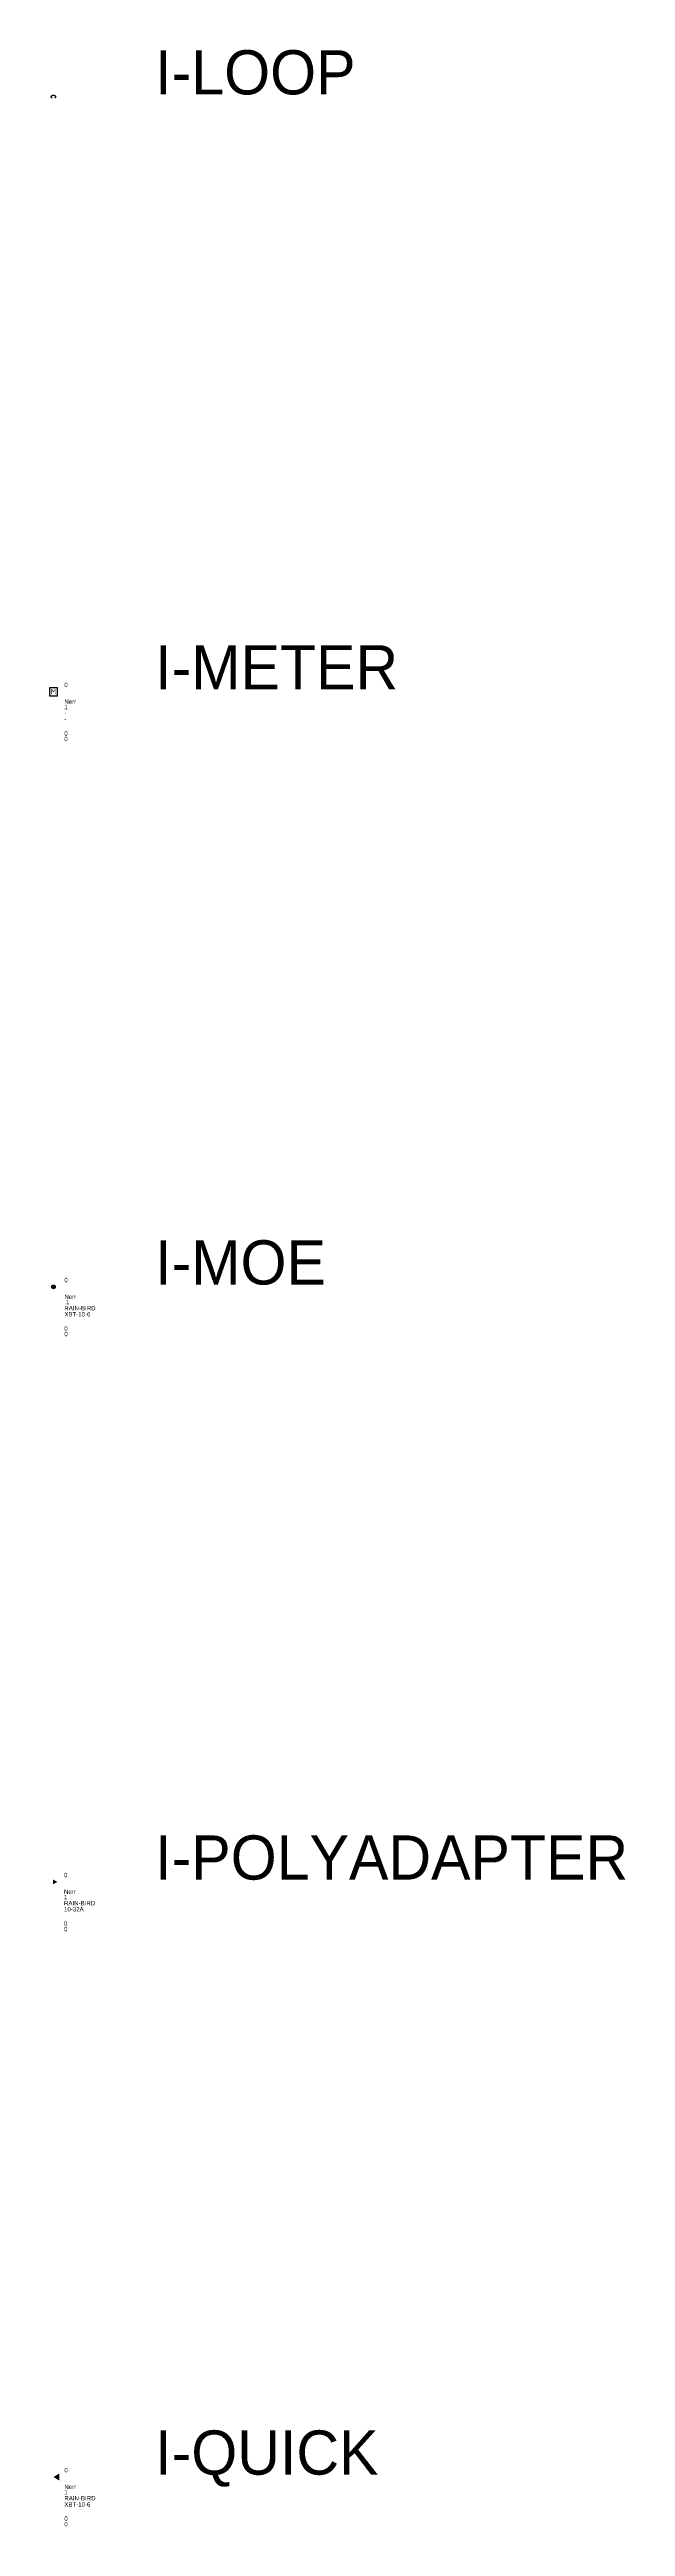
# Model space of a CAD drawing. Extents: x -141469 to -141307, y 26410 to 27069.
# Drawn here: x -141408 to -141395, y 26568.7 to 26624.7 of the extents above; entities that cross this region are included whole.
import ezdxf
from ezdxf.enums import TextEntityAlignment as Align

# ---------------------------------------------------------------- set-up
doc = ezdxf.new("R2010")
doc.units = 0
doc.header["$MEASUREMENT"] = 0
doc.layers.get('0').update_dxf_attribs({"linetype": 'CONTINUOUS'})
for name, color, linetype in [('$I-ATT-TEXTDAT', 81, 'CONTINUOUS'), ('$I-ATT-TEXTVIS', 3, 'CONTINUOUS'), ('I-TEXT', 7, 'CONTINUOUS'), ('PEN0', 4, 'CONTINUOUS'), ('PEN00', 3, 'CONTINUOUS'), ('PEN000', 2, 'CONTINUOUS'), ('PEN1', 5, 'CONTINUOUS')]:
    doc.layers.add(name, color=color, linetype=linetype)
doc.styles.add('ARCHQUIK', font='ARCHQUIK', dxfattribs={"width": 0.9})

# ---------------------------------------------------------------- blocks, each defined once
blk = doc.blocks.new('I-LOOP')
at = {"layer": 'PEN0'}
for points in [[(0.031, -0.022, 0.0296), (0.039, -0.019, 0.103964), (0.052, -0.009, 0.175995), (0.055, 0, 0.175995), (0.052, 0.01, 0.103964), (0.039, 0.02, 0.064434), (0.022, 0.026, 0.050595), (-0.001, 0.028, 0.050595), (-0.023, 0.026, 0.064434), (-0.04, 0.02, 0.103964), (-0.053, 0.01, 0.175995), (-0.056, 0, 0.175995)], [(-0.056, 0, 0.175995), (-0.053, -0.009, 0.103964), (-0.04, -0.019, 0.036959), (-0.031, -0.023, 0.050595)]]:
    blk.add_lwpolyline(points, format="xyb", dxfattribs=at)
blk = doc.blocks.new('I-METER')
at = {"layer": 'PEN1'}
blk.add_lwpolyline([(0.089, 0.09), (-0.088, 0.09), (-0.088, -0.087), (0.089, -0.087)], close=True, dxfattribs=at)
at = {"layer": '$I-ATT-TEXTDAT'}
for tag, p in [('SIZE', (0.247, -0.392)), ('MAKE', (0.247, -0.529)), ('ID', (0.247, -0.271)), ('MODEL', (0.247, -0.667)), ('DAT1', (0.247, -0.989)), ('DAT2', (0.247, -1.115))]:
    blk.add_attdef(tag, p, '', height=0.1, dxfattribs=at)
at = {"layer": '$I-ATT-TEXTVIS'}
blk.add_attdef('SEQFLOW', (0.247, 0.108), '', height=0.1, dxfattribs=at)
at = {"layer": 'I-TEXT', "style": 'ARCHQUIK', "width": 0.9}
blk.add_text('M', height=0.125, dxfattribs=at).set_placement((0, 0.002), align=Align.MIDDLE)
blk = doc.blocks.new('I-MOE')
at = {"layer": 'PEN00', "color": 1}
blk.add_point((0, 0), dxfattribs=at)
at = {"layer": 'PEN000'}
for points, const_width in [([(-0.044, 0, 1), (-0.041, 0, 1)], 0.00275), ([(-0.023, 0.037, 1), (-0.02, 0.037, 1)], 0.00275), ([(-0.01, 0, 1), (0.01, 0, 1)], 0.0197), ([(0.02, 0.037, 1), (0.023, 0.037, 1)], 0.00275), ([(0.041, 0, 1), (0.044, 0, 1)], 0.00275), ([(-0.023, -0.037, 1), (-0.02, -0.037, 1)], 0.00275), ([(0.019, -0.037, 1), (0.022, -0.037, 1)], 0.00275)]:
    blk.add_lwpolyline(points, format="xyb", close=True, dxfattribs=dict(at, const_width=const_width))
for points in [[(-0.042, 0), (-0.024, 0)], [(-0.012, 0.021), (-0.021, 0.037)], [(0.021, 0.037), (0.012, 0.021)], [(0.024, 0), (0.042, 0)], [(-0.012, -0.021), (-0.021, -0.037)], [(0.021, -0.037), (0.012, -0.021)]]:
    blk.add_lwpolyline(points, dxfattribs=at)
blk.add_circle((0, 0), 0.0424, dxfattribs=at)
at = {"layer": '$I-ATT-TEXTDAT'}
for tag, p in [('GPM', (0.247, -0.393)), ('MAKE', (0.247, -0.53)), ('ID', (0.247, -0.272)), ('MODEL', (0.247, -0.669)), ('DAT1', (0.247, -0.991)), ('DAT2', (0.247, -1.116))]:
    blk.add_attdef(tag, p, '', height=0.1, dxfattribs=at)
at = {"layer": '$I-ATT-TEXTVIS'}
blk.add_attdef('SEQFLOW', (0.247, 0.106), '', height=0.1, dxfattribs=at)
blk = doc.blocks.new('I-QUICK')
at = {"layer": 'PEN00'}
blk.add_lwpolyline([(0, 0, 0, 0.164, 0), (0.137, 0, 0.164, 0.164, 0)], format="xyseb", dxfattribs=at)
at = {"layer": '$I-ATT-TEXTDAT'}
for tag, p in [('SIZE', (0.247, -0.393)), ('MAKE', (0.247, -0.53)), ('ID', (0.247, -0.272)), ('MODEL', (0.247, -0.669)), ('DAT1', (0.247, -0.991)), ('DAT2', (0.247, -1.116))]:
    blk.add_attdef(tag, p, '', height=0.1, dxfattribs=at)
at = {"layer": '$I-ATT-TEXTVIS'}
blk.add_attdef('SEQFLOW', (0.247, 0.106), '', height=0.1, dxfattribs=at)
blk = doc.blocks.new('I-POLYADAPTER')
at = {"layer": 'PEN00'}
blk.add_lwpolyline([(-0.008, 0.001, 0.11, 0, 0), (0.087, 0.001, 0, 0, 0)], format="xyseb", dxfattribs=at)
at = {"layer": '$I-ATT-TEXTDAT'}
for tag, p in [('GPM', (0.239, -0.392)), ('MAKE', (0.239, -0.529)), ('ID', (0.239, -0.271)), ('MODEL', (0.239, -0.667)), ('DAT1', (0.239, -0.99)), ('DAT2', (0.239, -1.115))]:
    blk.add_attdef(tag, p, '', height=0.1, dxfattribs=at)
at = {"layer": '$I-ATT-TEXTVIS'}
blk.add_attdef('SEQFLOW', (0.239, 0.107), '', height=0.1, dxfattribs=at)

msp = doc.modelspace()

# ---------------------------------------------------------------- block references
msp.add_blockref('I-LOOP', (-141407.921, 26623.656))
for name, p, values in [('I-METER', (-141407.921, 26610.196), {'SEQFLOW': '0', 'ID': 'Nerr', 'SIZE': '1', 'MAKE': '-', 'MODEL': '-', 'DAT1': '0', 'DAT2': '0'}), ('I-MOE', (-141407.921, 26596.735), {'SEQFLOW': '0', 'ID': 'Nerr', 'GPM': '.1', 'MAKE': 'RAIN-BIRD', 'MODEL': 'XBT-10-6', 'DAT1': '0', 'DAT2': '0'}), ('I-POLYADAPTER', (-141407.921, 26583.275), {'SEQFLOW': '0', 'ID': 'Nerr', 'GPM': '1', 'MAKE': 'RAIN-BIRD', 'MODEL': '10-32A', 'DAT1': '0', 'DAT2': '0'}), ('I-QUICK', (-141407.921, 26569.814), {'SEQFLOW': '0', 'ID': 'Nerr', 'SIZE': '1', 'MAKE': 'RAIN-BIRD', 'MODEL': 'XBT-10-6', 'DAT1': '0', 'DAT2': '0'})]:
    msp.add_blockref(name, p).add_auto_attribs(values)

# ---------------------------------------------------------------- texts
for s, p in [('I-LOOP', (-141405.619, 26623.71)), ('I-METER', (-141405.619, 26610.25)), ('I-MOE', (-141405.619, 26596.789)), ('I-POLYADAPTER', (-141405.619, 26583.328)), ('I-QUICK', (-141405.619, 26569.868))]:
    msp.add_text(s, height=1).set_placement(p)

doc.saveas('drawing.dxf')
